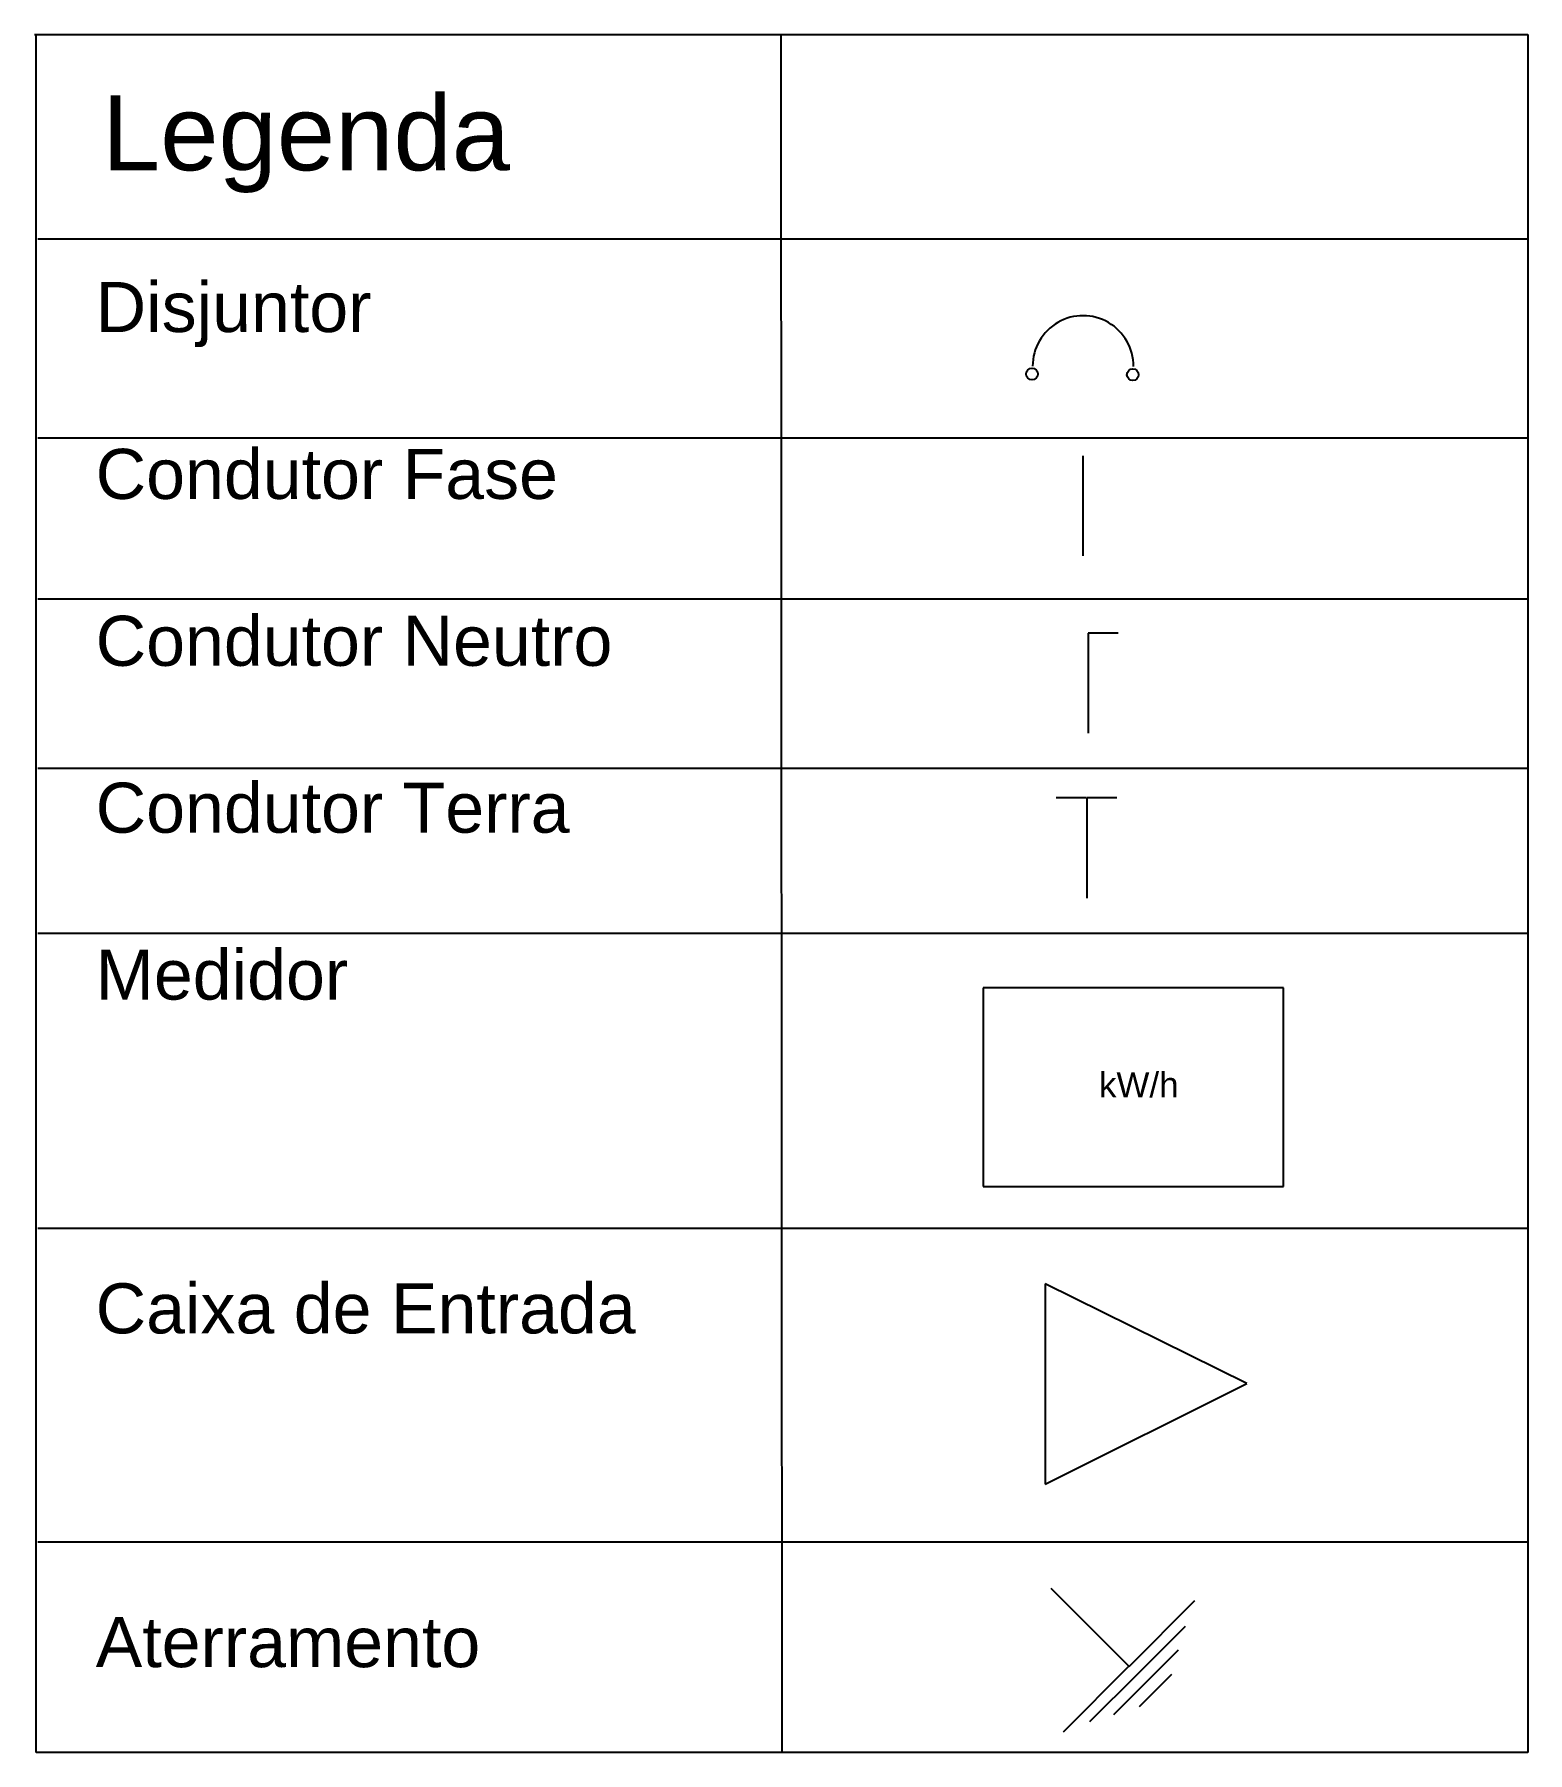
# Model space of a CAD drawing. Header units: millimetres. Extents: x 390 to 1538, y 566 to 1163.
# Drawn here: x 390.1 to 688.5, y 566.5 to 909.8 of the extents above; entities that cross this region are included whole.
import ezdxf

# ---------------------------------------------------------------- set-up
doc = ezdxf.new("R2010")
doc.units = ezdxf.units.MM
doc.linetypes.add('DASHED2', pattern=[9.525, 6.35, -3.175])
doc.styles.get("Standard").update_dxf_attribs({"font": 'arial.ttf'})

msp = doc.modelspace()

# ---------------------------------------------------------------- texts
at = {"linetype": 'DASHED2', "attachment_point": 1}
for s, width, insert, char_height in [('Legenda', 205.9742, (403.56, 897.6), 15), ('Disjuntor\\P\\PCondutor Fase\\P\\PCondutor Neutro\\P\\PCondutor Terra\\P\\PMedidor\\P\\P\\P\\PCaixa de Entrada\\P\\P\\P\\PAterramento', 224.7465, (402.31, 860.29), 10)]:
    msp.add_mtext_dynamic_manual_height_columns(s, width=width, gutter_width=12.5, heights=[0], dxfattribs=dict(at, insert=insert, char_height=char_height))
at = {"insert": (602.84, 702.42), "char_height": 5, "attachment_point": 1}
msp.add_mtext_dynamic_manual_height_columns('kW/h', width=19.3507, gutter_width=12.5, heights=[0], dxfattribs=at)

# ---------------------------------------------------------------- linework, layer by layer
for p, q in [((390.05, 909.76), (688.52, 909.76)), ((390.41, 566.5), (390.41, 909.76)), ((539.28, 909.76), (539.46, 566.5)), ((688.52, 909.76), (688.52, 566.5)), ((390.78, 868.94), (688.52, 868.94)), ((390.78, 829.17), (688.52, 829.17)), ((390.78, 797.02), (688.52, 797.02)), ((390.78, 763.17), (688.52, 763.17)), ((390.78, 730.17), (688.52, 730.17)), ((639.69, 719.3), (579.7, 719.27)), ((579.7, 719.27), (579.7, 679.6)), ((639.69, 679.6), (639.69, 719.3)), ((579.7, 679.6), (639.69, 679.6)), ((390.78, 671.28), (688.52, 671.28)), ((592.09, 660.16), (592.09, 620.13)), ((632.38, 640.24), (592.09, 660.16)), ((592.09, 620.13), (632.38, 640.24)), ((390.74, 608.64), (688.52, 608.64)), ((593.24, 599.32), (608.85, 583.73)), ((608.85, 583.73), (622.02, 596.92)), ((610.55, 582.2), (620.12, 591.78)), ((612.29, 580.58), (618.75, 587.05)), ((595.73, 570.65), (608.9, 583.84)), ((601.02, 572.69), (610.6, 582.27)), ((605.83, 574.12), (612.28, 580.59)), ((610.91, 575.71), (617.37, 582.18)), ((688.52, 566.5), (390.41, 566.5))]:
    msp.add_line(p, q)
at = {"color": 240}
for p, q in [((599.6, 825.56), (599.6, 805.56)), ((600.68, 790.15), (600.68, 770.15)), ((606.7, 790.11), (600.7, 790.11)), ((600.31, 757.21), (594.31, 757.21)), ((600.39, 757.21), (600.39, 737.21)), ((606.39, 757.21), (600.39, 757.21))]:
    msp.add_line(p, q, dxfattribs=at)
at = {"color": 6}
for centre in [(589.46, 841.9), (609.6, 841.77)]:
    msp.add_circle(centre, 1.17, dxfattribs=at)
msp.add_arc((599.65, 843.48), 10.08, 359.5716, 180, dxfattribs=at)

msp.set_redraw_order([(e.dxf.handle, doc.entitydb.next_handle()) for e in msp.query("TEXT MTEXT ATTDEF DIMENSION ARC_DIMENSION")])  # texts and dimensions are drawn at this point

doc.saveas('drawing.dxf')
